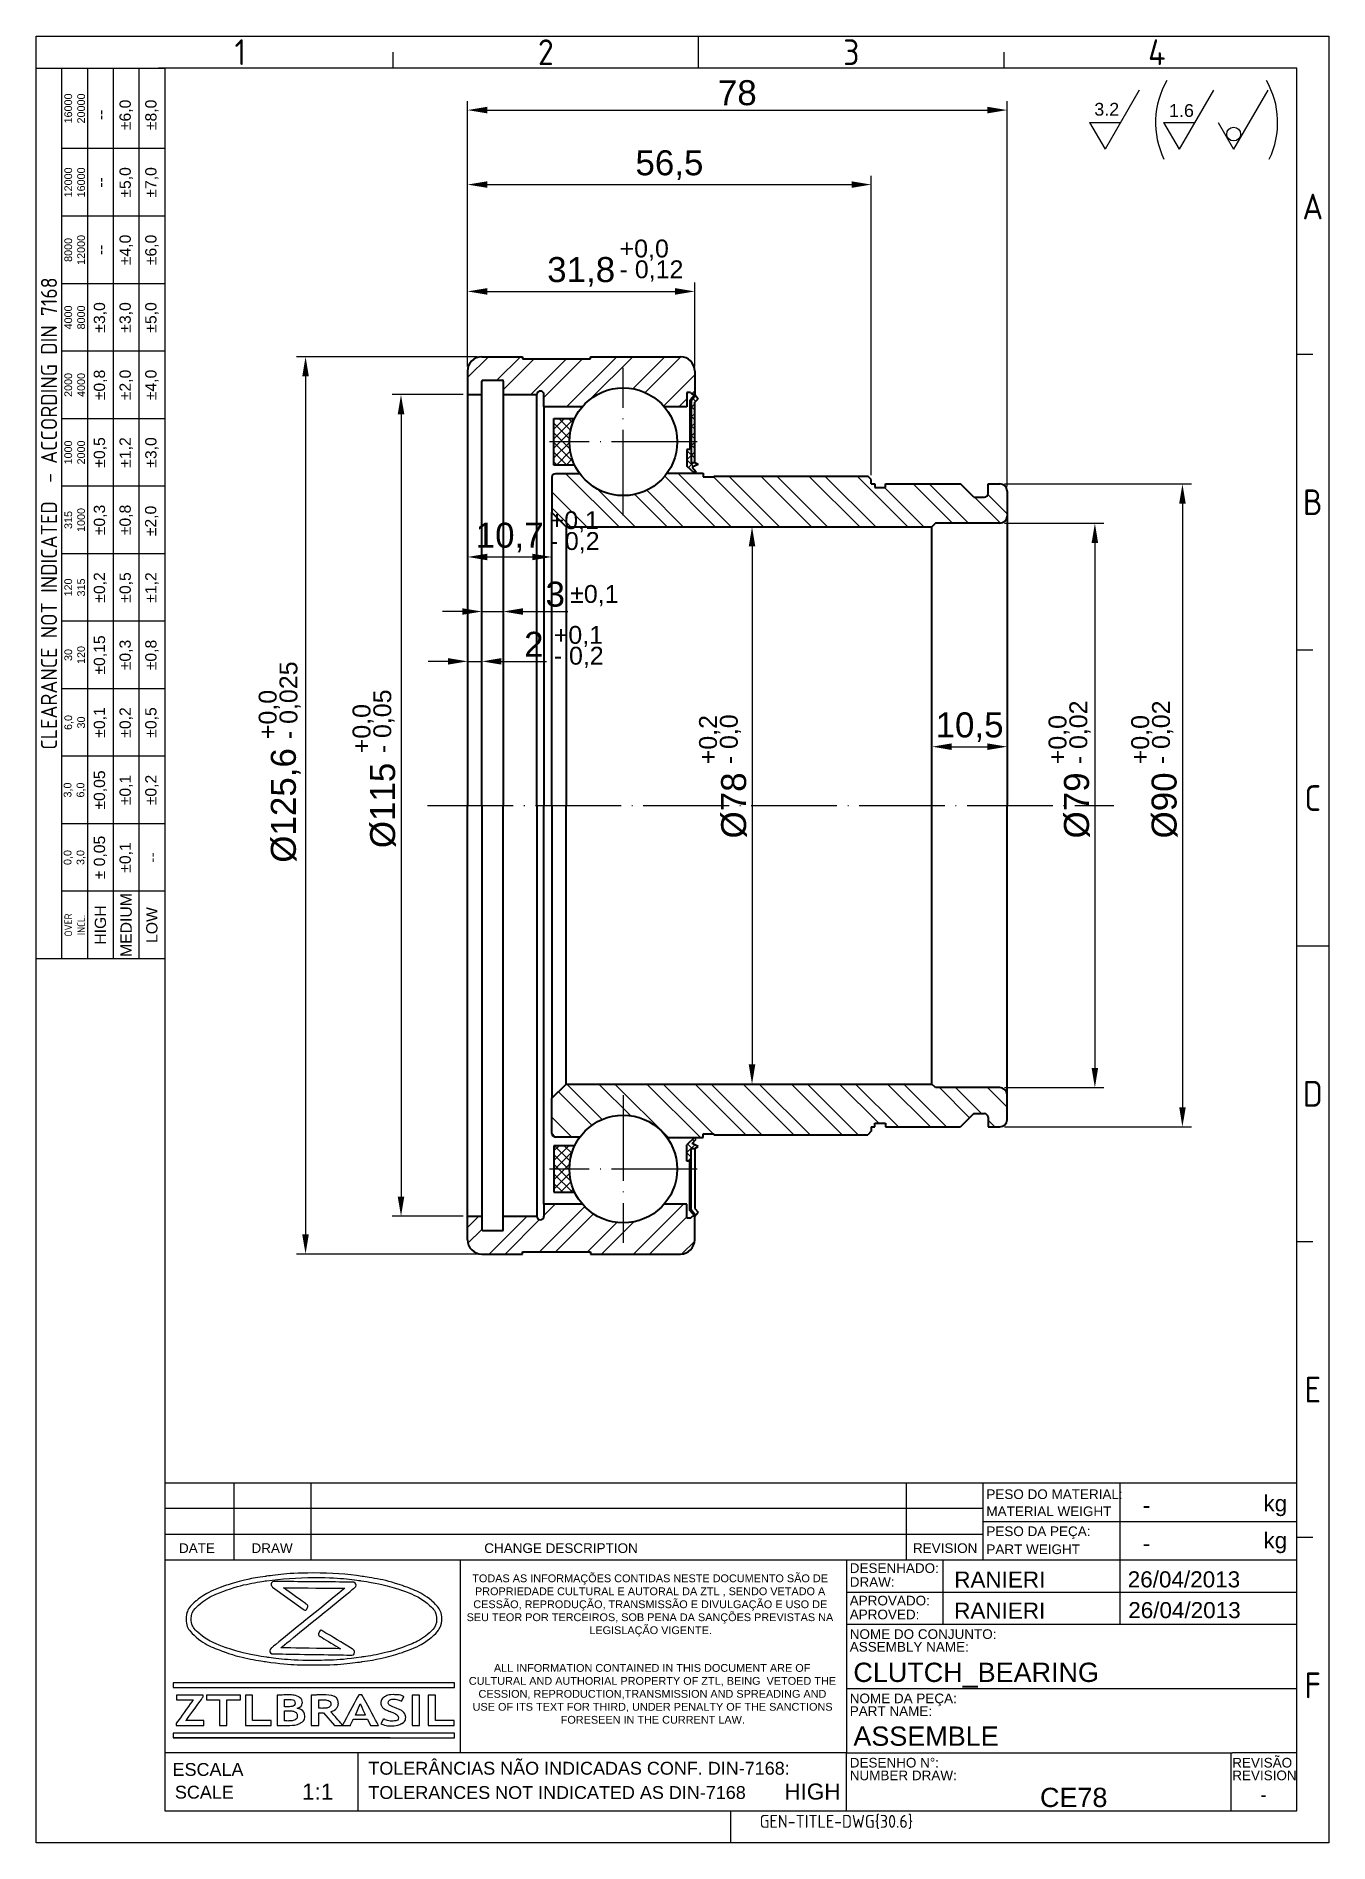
# Model space of a CAD drawing. Header units: millimetres. Extents: x 4510 to 4691, y 1198 to 1451.
import ezdxf
from ezdxf.enums import TextEntityAlignment as Align

# ---------------------------------------------------------------- set-up
doc = ezdxf.new("R2010")
doc.units = ezdxf.units.MM
doc.linetypes.add('ACAD_ISO02W100', pattern=[15, 12, -3])
doc.linetypes.add('ACAD_ISO04W100', pattern=[30, 24, -3, 0, -3])
for name, color, linetype, lineweight in [('AM_0', 7, 'Continuous', 40), ('AM_4', 1, 'ACAD_ISO04W100', 25), ('AM_5', 1, 'Continuous', 25), ('AM_8', 40, 'ACAD_ISO02W100', 35)]:
    doc.layers.add(name, color=color, linetype=linetype, lineweight=lineweight)
doc.layers.add('Camada 1', color=7, linetype='Continuous')
doc.styles.add('ACISOTS', font='isocp.shx', dxfattribs={"height": 1})
doc.styles.get("Standard").update_dxf_attribs({"font": 'arial.ttf'})
doc.dimstyles.new('ISO-25', dxfattribs={"dimtxt": 3.5, "dimasz": 2.75, "dimexe": 1.25, "dimexo": 0.625, "dimtad": 1, "dimtxsty": 'Standard', "dimcen": 2.5, "dimadec": 0, "dimazin": 0, "dimtfac": 1, "dimtmove": 0, "dimatfit": 3, "dimfxl": 1, "dimarcsym": 0})

msp = doc.modelspace()

# ---------------------------------------------------------------- texts
at = {"color": 135, "lineweight": 25, "style": 'ACISOTS'}
for s, p in [('1', (4539.006, 1448.551)), ('2', (4581.756, 1448.551)), ('3', (4624.506, 1448.551)), ('4', (4667.256, 1448.551)), ('A', (4689.081, 1426.951)), ('B', (4689.081, 1385.551)), ('C', (4689.081, 1344.151)), ('D', (4689.081, 1302.751)), ('E', (4689.081, 1261.351)), ('F', (4689.081, 1219.951))]:
    msp.add_text(s, height=3.6, dxfattribs=at).set_placement(p, align=Align.MIDDLE)
for s, height, p in [('PESO DO MATERIAL:', 1.35, (4643.407, 1246.032)), ('MATERIAL WEIGHT', 1.35, (4643.407, 1243.641)), ('kg', 2.25, (4682.18, 1244.306)), ('PESO DA PEÇA:', 1.35, (4643.407, 1240.843)), ('DATE', 1.35, (4530.424, 1238.482)), ('DRAW', 1.35, (4540.566, 1238.482)), ('CHANGE DESCRIPTION', 1.35, (4573.14, 1238.482)), ('REVISION', 1.35, (4633.132, 1238.482)), ('PART WEIGHT', 1.35, (4643.407, 1238.324)), ('kg', 2.25, (4682.18, 1239.115)), ('DESENHADO:', 1.35, (4624.284, 1235.684)), ('DRAW:', 1.35, (4624.284, 1233.742)), ('APROVADO:', 1.35, (4624.284, 1231.137)), ('APROVED:', 1.35, (4624.284, 1229.195)), ('NOME DO CONJUNTO:', 1.35, (4624.284, 1226.449)), ('ASSEMBLY NAME:', 1.35, (4624.284, 1224.671)), ('NOME DA PEÇA:', 1.35, (4624.284, 1217.449)), ('PART NAME:', 1.35, (4624.284, 1215.671)), ('ESCALA', 1.8, (4529.522, 1207.277)), ('TOLERÂNCIAS NÃO INDICADAS CONF. DIN-7168:', 1.8, (4556.921, 1207.445)), ('DESENHO N%%d:', 1.35, (4624.284, 1208.449)), ('REVISÃO', 1.35, (4677.81, 1208.449)), ('NUMBER DRAW:', 1.35, (4624.284, 1206.671)), ('REVISION', 1.35, (4677.81, 1206.671)), ('SCALE', 1.8, (4529.847, 1204.097)), ('TOLERANCES NOT INDICATED AS DIN-7168', 1.8, (4556.921, 1204.048))]:
    msp.add_text(s, height=height).set_placement(p)
at = {"color": 135, "lineweight": 25, "attachment_point": 5, "rotation": 90}
for s, insert, char_height, width in [('16000\\P20000', (4515.831, 1440.676), 1.08, 11.25), ('±6,0', (4523.031, 1439.776), 1.575, 9.45), ('±8,0', (4526.631, 1439.776), 1.575, 9.45), ('--', (4519.431, 1439.776), 1.575, 9.45), ('12000\\P16000', (4515.831, 1430.326), 1.08, 9.45), ('±5,0', (4523.031, 1430.326), 1.575, 9.45), ('±7,0', (4526.631, 1430.326), 1.575, 9.45), ('--', (4519.431, 1430.326), 1.575, 9.45), ('8000\\P12000', (4515.831, 1420.876), 1.08, 9.45), ('--', (4519.431, 1420.876), 1.575, 9.45), ('±4,0', (4523.031, 1420.876), 1.575, 9.45), ('±6,0', (4526.631, 1420.876), 1.575, 9.45), ('{\\Fisocp.shx|c0;CLEARANCE NOT INDICATED  - ACCORDING DIN 7168}', (4512.231, 1383.976), 2.25, 124.65), ('4000\\P8000', (4515.831, 1411.426), 1.08, 9.45), ('±3,0', (4519.431, 1411.426), 1.575, 9.45), ('±3,0', (4523.031, 1411.426), 1.575, 9.45), ('±5,0', (4526.631, 1411.426), 1.575, 9.45), ('2000\\P4000', (4515.831, 1401.976), 1.08, 9.45), ('±0,8', (4519.431, 1401.976), 1.575, 9.45), ('±2,0', (4523.031, 1401.976), 1.575, 9.45), ('±4,0', (4526.631, 1401.976), 1.575, 9.45), ('1000\\P2000', (4515.831, 1392.526), 1.08, 9.45), ('±0,5', (4519.431, 1392.526), 1.575, 9.45), ('±1,2', (4523.031, 1392.526), 1.575, 9.45), ('±3,0', (4526.631, 1392.526), 1.575, 9.45), ('315\\P1000', (4515.831, 1383.076), 1.08, 9.45), ('±0,3', (4519.431, 1383.076), 1.575, 9.45), ('±0,8', (4523.031, 1383.076), 1.575, 9.45), ('±2,0', (4526.601, 1382.935), 1.575, 9.45), ('120\\P315', (4515.831, 1373.626), 1.08, 9.45), ('±0,2', (4519.431, 1373.626), 1.575, 9.45), ('±0,5', (4523.031, 1373.626), 1.575, 9.45), ('±1,2', (4526.631, 1373.626), 1.575, 9.45), ('±0,15', (4519.431, 1364.176), 1.575, 9.45), ('±0,3', (4523.031, 1364.176), 1.575, 9.45), ('±0,8', (4526.631, 1364.176), 1.575, 9.45), ('30\\P120', (4515.831, 1364.176), 1.08, 9.45), ('6,0\\P30', (4515.831, 1354.726), 1.08, 9.45), ('±0,1', (4519.431, 1354.726), 1.575, 9.45), ('±0,2', (4523.031, 1354.726), 1.575, 9.45), ('±0,5', (4526.631, 1354.726), 1.575, 9.45), ('3,0\\P6,0', (4515.831, 1345.276), 1.08, 9.45), ('±0,05', (4519.431, 1345.276), 1.575, 9.45), ('±0,1', (4523.031, 1345.276), 1.575, 9.45), ('±0,2', (4526.631, 1345.276), 1.575, 9.45), ('± 0,05', (4519.431, 1335.826), 1.575, 9.45), ('\\pt4.79529;±0,1', (4523.031, 1335.826), 1.575, 9.45), ('0,0\\P3,0', (4515.831, 1335.826), 1.08, 9.45), ('--', (4526.631, 1335.826), 1.575, 9.45), ('MEDIUM', (4523.031, 1326.376), 1.575, 9.45), ('{\\Fisocp.shx|c0;OVER\\PINCL.}', (4515.831, 1326.376), 1.08, 9.45), ('HIGH', (4519.431, 1326.376), 1.575, 9.45), ('LOW', (4526.631, 1326.376), 1.575, 9.45)]:
    msp.add_mtext(s, dxfattribs=dict(at, insert=insert, char_height=char_height, width=width))
at = {"linetype": 'Continuous', "char_height": 1.089, "attachment_point": 1}
for s, width, insert in [('\\pi1.1295;TODAS AS INFORMAÇÕES CONTIDAS NESTE DOCUMENTO SÃO DE \\P\\pi1.5065;PROPRIEDADE CULTURAL E AUTORAL DA ZTL , SENDO VETADO A \\P\\pi1.274;CESSÃO, REPRODUÇÃO, TRANSMISSÃO E DIVULGAÇÃO E USO DE \\P\\pi0.34021;SEU TEOR POR TERCEIROS, SOB PENA DA SANÇÕES PREVISTAS NA \\P\\pi17.505;LEGISLAÇÃO VIGENTE.', 51.92805, (4570.33, 1235.475)), ('\\pi3.5499;ALL INFORMATION CONTAINED IN THIS DOCUMENT ARE OF \\P\\pi0.041443;CULTURAL AND AUTHORIAL PROPERTY OF ZTL, BEING  VETOED THE \\P\\pi1.3942;CESSION, REPRODUCTION,TRANSMISSION AND SPREADING AND \\P\\pi0.57109;USE OF ITS TEXT FOR THIRD, UNDER PENALTY OF THE SANCTIONS \\P\\pi12.898;FORESEEN IN THE CURRENT LAW.', 51.32011, (4570.938, 1222.935))]:
    msp.add_mtext_dynamic_manual_height_columns(s, width=width, gutter_width=12.5, heights=[0], dxfattribs=dict(at, insert=insert))
for p in [(4665.286, 1245.176), (4665.286, 1239.821)]:
    msp.add_attdef('-', text='', height=2.25).set_placement(p, align=Align.MIDDLE_LEFT)
for tag, p, height in [('RANIERI', (4638.908, 1233.636), 2.25), ('26/04/2013', (4663.187, 1233.662), 2.25), ('26/04/2013', (4663.259, 1229.356), 2.25), ('RANIERI', (4638.906, 1229.282), 2.25), ('CLUTCH_BEARING', (4624.792, 1220.423), 2.7), ('ASSEMBLE', (4624.792, 1211.492), 2.7), ('CE78', (4650.91, 1202.914), 2.7)]:
    msp.add_attdef(tag, p, '', height=height)
for tag, height, p in [('1:1', 2.25, (4549.829, 1205.082)), ('HIGH', 2.25, (4619.068, 1205.082)), ('-', 1.76, (4682.204, 1204.642))]:
    msp.add_attdef(tag, text='', height=height).set_placement(p, align=Align.MIDDLE_CENTER)
at = {"color": 135, "style": 'ACISOTS'}
msp.add_attdef('GEN-TITLE-DWG{30.6}', (4611.684, 1200.013), '', height=1.8, dxfattribs=at)
at = {"layer": 'AM_5', "char_height": 1.7903, "attachment_point": 1}
for s, insert in [('3.2', (4658.515, 1441.46)), ('1.6', (4668.972, 1441.287))]:
    msp.add_mtext_dynamic_manual_height_columns(s, width=18.23779, gutter_width=12.5, heights=[0], dxfattribs=dict(at, insert=insert))
at = {"layer": 'AM_5', "ltscale": 0.25, "char_height": 2.5, "attachment_point": 1}
for s, insert in [('+0,0', (4592.077, 1422.325)), ('- 0,12', (4592.077, 1419.412)), ('+0,1', (4582.291, 1384.291)), ('- 0,2', (4582.291, 1381.378)), ('%%P0,1', (4585.159, 1373.971)), ('+0,1', (4582.864, 1368.238)), ('- 0,2', (4582.864, 1365.326))]:
    msp.add_mtext_dynamic_manual_height_columns(s, width=29.87293, gutter_width=12.5, heights=[0], dxfattribs=dict(at, insert=insert))
at = {"layer": 'AM_5', "ltscale": 0.25, "char_height": 2.5, "attachment_point": 1, "rotation": 90}
for s, insert in [('- 0,025', (4544.49, 1352.4)), ('+0,0', (4541.577, 1352.4)), ('- 0,05', (4557.623, 1350.42)), ('+0,0', (4554.71, 1350.42)), ('+0,2', (4603.199, 1348.88)), ('- 0,0', (4606.112, 1348.88)), ('+0,0', (4652.108, 1348.88)), ('- 0,02', (4655.02, 1348.88)), ('+0,0', (4663.676, 1348.88)), ('- 0,02', (4666.589, 1348.88))]:
    msp.add_mtext_dynamic_manual_height_columns(s, width=29.87293, gutter_width=12.5, heights=[0], dxfattribs=dict(at, insert=insert))

# ---------------------------------------------------------------- blocks, each defined once
blk = doc.blocks.new('*D12')
at = {"layer": 'AM_5', "color": 0, "lineweight": -2, "ltscale": 0.25, "transparency": 16777216}
for p, q in [((4572.17, 1405.92), (4546.88, 1405.92)), ((4548.13, 1403.17), (4548.13, 1283.07)), ((4572.17, 1280.32), (4546.88, 1280.32))]:
    blk.add_line(p, q, dxfattribs=at)
at = {"layer": 'AM_5', "color": 0, "ltscale": 0.25, "transparency": 16777216}
for points in [[(4547.67, 1403.17), (4548.59, 1403.17), (4548.13, 1405.92)], [(4547.67, 1283.07), (4548.59, 1283.07), (4548.13, 1280.32)]]:
    blk.add_solid(points, dxfattribs=at)
at = {"layer": 'Defpoints', "color": 0, "ltscale": 0.25, "transparency": 16777216}
for p in [(4572.8, 1405.92), (4548.13, 1280.32), (4572.8, 1280.32)]:
    blk.add_point(p, dxfattribs=at)
at = {"layer": 'AM_5', "color": 0, "ltscale": 0.25, "transparency": 16777216, "insert": (4545.35, 1343.12), "char_height": 3.5, "attachment_point": 5, "rotation": 90}
blk.add_mtext('%%c125,6', dxfattribs=at)
blk = doc.blocks.new('*D13')
at = {"layer": 'AM_5', "color": 0, "lineweight": -2, "ltscale": 0.25, "transparency": 16777216}
for p, q in [((4570.17, 1400.62), (4560.24, 1400.62)), ((4561.49, 1397.87), (4561.49, 1288.37)), ((4570.17, 1285.62), (4560.24, 1285.62))]:
    blk.add_line(p, q, dxfattribs=at)
at = {"layer": 'AM_5', "color": 0, "ltscale": 0.25, "transparency": 16777216}
for points in [[(4561.03, 1397.87), (4561.95, 1397.87), (4561.49, 1400.62)], [(4561.03, 1288.37), (4561.95, 1288.37), (4561.49, 1285.62)]]:
    blk.add_solid(points, dxfattribs=at)
at = {"layer": 'Defpoints', "color": 0, "ltscale": 0.25, "transparency": 16777216}
for p in [(4570.8, 1400.62), (4561.49, 1285.62), (4570.8, 1285.62)]:
    blk.add_point(p, dxfattribs=at)
at = {"layer": 'AM_5', "color": 0, "ltscale": 0.25, "transparency": 16777216, "insert": (4558.98, 1343.12), "char_height": 3.5, "attachment_point": 5, "rotation": 90}
blk.add_mtext('%%c115', dxfattribs=at)
blk = doc.blocks.new('*D14')
at = {"layer": 'AM_5', "color": 0, "lineweight": -2, "ltscale": 0.25, "transparency": 16777216}
for p, q in [((4568.05, 1363.28), (4565.3, 1363.28)), ((4570.8, 1363.91), (4570.8, 1364.53)), ((4570.8, 1363.28), (4572.8, 1363.28)), ((4572.8, 1363.91), (4572.8, 1364.53)), ((4575.55, 1363.28), (4581.86, 1363.28))]:
    blk.add_line(p, q, dxfattribs=at)
at = {"layer": 'AM_5', "color": 0, "ltscale": 0.25, "transparency": 16777216}
for points in [[(4568.05, 1363.74), (4568.05, 1362.83), (4570.8, 1363.28)], [(4575.55, 1363.74), (4575.55, 1362.83), (4572.8, 1363.28)]]:
    blk.add_solid(points, dxfattribs=at)
at = {"layer": 'Defpoints', "color": 0, "ltscale": 0.25, "transparency": 16777216}
for p in [(4570.8, 1363.28), (4572.8, 1363.28), (4572.8, 1363.28)]:
    blk.add_point(p, dxfattribs=at)
at = {"layer": 'AM_5', "color": 0, "ltscale": 0.25, "transparency": 16777216, "insert": (4580.08, 1365.67), "char_height": 3.5, "attachment_point": 5}
blk.add_mtext('2', dxfattribs=at)
blk = doc.blocks.new('*D15')
at = {"layer": 'AM_5', "color": 0, "lineweight": -2, "ltscale": 0.25, "transparency": 16777216}
for p, q in [((4572.8, 1370.89), (4572.8, 1371.51)), ((4575.8, 1370.89), (4575.8, 1371.51)), ((4570.05, 1370.26), (4567.3, 1370.26)), ((4572.8, 1370.26), (4575.8, 1370.26)), ((4578.55, 1370.26), (4584.84, 1370.26))]:
    blk.add_line(p, q, dxfattribs=at)
at = {"layer": 'AM_5', "color": 0, "ltscale": 0.25, "transparency": 16777216}
for points in [[(4570.05, 1370.72), (4570.05, 1369.8), (4572.8, 1370.26)], [(4578.55, 1370.72), (4578.55, 1369.8), (4575.8, 1370.26)]]:
    blk.add_solid(points, dxfattribs=at)
at = {"layer": 'Defpoints', "color": 0, "ltscale": 0.25, "transparency": 16777216}
for p in [(4572.8, 1370.26), (4575.8, 1370.26), (4575.8, 1370.26)]:
    blk.add_point(p, dxfattribs=at)
at = {"layer": 'AM_5', "color": 0, "ltscale": 0.25, "transparency": 16777216, "insert": (4583.07, 1372.67), "char_height": 3.5, "attachment_point": 5}
blk.add_mtext('3', dxfattribs=at)
blk = doc.blocks.new('*D16')
at = {"layer": 'AM_5', "color": 0, "lineweight": -2, "ltscale": 0.25, "transparency": 16777216}
for p, q in [((4570.8, 1378.52), (4570.8, 1379.15)), ((4582.6, 1378.52), (4582.6, 1379.15)), ((4573.55, 1377.9), (4579.85, 1377.9))]:
    blk.add_line(p, q, dxfattribs=at)
at = {"layer": 'AM_5', "color": 0, "ltscale": 0.25, "transparency": 16777216}
for points in [[(4573.55, 1378.35), (4573.55, 1377.44), (4570.8, 1377.9)], [(4579.85, 1378.35), (4579.85, 1377.44), (4582.6, 1377.9)]]:
    blk.add_solid(points, dxfattribs=at)
at = {"layer": 'Defpoints', "color": 0, "ltscale": 0.25, "transparency": 16777216}
for p in [(4570.8, 1377.9), (4582.6, 1377.9), (4582.6, 1377.9)]:
    blk.add_point(p, dxfattribs=at)
at = {"layer": 'AM_5', "color": 0, "ltscale": 0.25, "transparency": 16777216, "insert": (4576.7, 1380.62), "char_height": 3.5, "attachment_point": 5}
blk.add_mtext('10,7', dxfattribs=at)
blk = doc.blocks.new('*D23')
at = {"layer": 'AM_5', "color": 0, "lineweight": -2, "ltscale": 0.25, "transparency": 16777216}
for p, q in [((4610.82, 1382.12), (4611.86, 1382.12)), ((4610.61, 1379.37), (4610.61, 1306.87)), ((4610.82, 1304.12), (4611.86, 1304.12))]:
    blk.add_line(p, q, dxfattribs=at)
at = {"layer": 'AM_5', "color": 0, "ltscale": 0.25, "transparency": 16777216}
for points in [[(4610.15, 1379.37), (4611.07, 1379.37), (4610.61, 1382.12)], [(4610.15, 1306.87), (4611.07, 1306.87), (4610.61, 1304.12)]]:
    blk.add_solid(points, dxfattribs=at)
at = {"layer": 'Defpoints', "color": 0, "ltscale": 0.25, "transparency": 16777216}
for p in [(4610.2, 1382.12), (4610.2, 1304.12), (4610.61, 1304.12)]:
    blk.add_point(p, dxfattribs=at)
at = {"layer": 'AM_5', "color": 0, "ltscale": 0.25, "transparency": 16777216, "insert": (4608.1, 1343.12), "char_height": 3.5, "attachment_point": 5, "rotation": 90}
blk.add_mtext('%%C78', dxfattribs=at)
blk = doc.blocks.new('*D24')
at = {"layer": 'AM_5', "color": 0, "lineweight": -2, "ltscale": 0.25, "transparency": 16777216}
for p, q in [((4570.8, 1404.55), (4570.8, 1416.32)), ((4602.6, 1404.55), (4602.6, 1416.32)), ((4573.55, 1415.07), (4599.85, 1415.07))]:
    blk.add_line(p, q, dxfattribs=at)
at = {"layer": 'AM_5', "color": 0, "ltscale": 0.25, "transparency": 16777216}
for points in [[(4573.55, 1415.53), (4573.55, 1414.61), (4570.8, 1415.07)], [(4599.85, 1415.53), (4599.85, 1414.61), (4602.6, 1415.07)]]:
    blk.add_solid(points, dxfattribs=at)
at = {"layer": 'Defpoints', "color": 0, "ltscale": 0.25, "transparency": 16777216}
for p in [(4602.6, 1415.07), (4570.8, 1403.92), (4602.6, 1403.92)]:
    blk.add_point(p, dxfattribs=at)
at = {"layer": 'AM_5', "color": 0, "ltscale": 0.25, "transparency": 16777216, "insert": (4586.7, 1417.8), "char_height": 3.5, "attachment_point": 5}
blk.add_mtext('31,8', dxfattribs=at)
blk = doc.blocks.new('*D25')
at = {"layer": 'AM_5', "color": 0, "lineweight": -2, "ltscale": 0.25, "transparency": 16777216}
for p, q in [((4570.8, 1415.7), (4570.8, 1431.27)), ((4573.55, 1430.02), (4624.55, 1430.02)), ((4627.3, 1389.35), (4627.3, 1431.27))]:
    blk.add_line(p, q, dxfattribs=at)
at = {"layer": 'AM_5', "color": 0, "ltscale": 0.25, "transparency": 16777216}
for points in [[(4573.55, 1430.48), (4573.55, 1429.57), (4570.8, 1430.02)], [(4624.55, 1430.48), (4624.55, 1429.57), (4627.3, 1430.02)]]:
    blk.add_solid(points, dxfattribs=at)
at = {"layer": 'Defpoints', "color": 0, "ltscale": 0.25, "transparency": 16777216}
for p in [(4627.3, 1430.02), (4570.8, 1415.07), (4627.3, 1388.72)]:
    blk.add_point(p, dxfattribs=at)
at = {"layer": 'AM_5', "color": 0, "ltscale": 0.25, "transparency": 16777216, "insert": (4599.05, 1432.75), "char_height": 3.5, "attachment_point": 5}
blk.add_mtext('56,5', dxfattribs=at)
blk = doc.blocks.new('*D26')
at = {"layer": 'AM_5', "color": 0, "lineweight": -2, "ltscale": 0.25, "transparency": 16777216}
for p, q in [((4645.92, 1382.62), (4659.84, 1382.62)), ((4658.59, 1379.87), (4658.59, 1306.37)), ((4645.92, 1303.62), (4659.84, 1303.62))]:
    blk.add_line(p, q, dxfattribs=at)
at = {"layer": 'AM_5', "color": 0, "ltscale": 0.25, "transparency": 16777216}
for points in [[(4658.13, 1379.87), (4659.04, 1379.87), (4658.59, 1382.62)], [(4658.13, 1306.37), (4659.04, 1306.37), (4658.59, 1303.62)]]:
    blk.add_solid(points, dxfattribs=at)
at = {"layer": 'Defpoints', "color": 0, "ltscale": 0.25, "transparency": 16777216}
for p in [(4645.3, 1382.62), (4645.3, 1303.62), (4658.59, 1303.62)]:
    blk.add_point(p, dxfattribs=at)
at = {"layer": 'AM_5', "color": 0, "ltscale": 0.25, "transparency": 16777216, "insert": (4656.08, 1343.12), "char_height": 3.5, "attachment_point": 5, "rotation": 90}
blk.add_mtext('%%c79', dxfattribs=at)
blk = doc.blocks.new('*D27')
at = {"layer": 'AM_5', "color": 0, "lineweight": -2, "ltscale": 0.25, "transparency": 16777216}
for p, q in [((4645.92, 1388.12), (4672.09, 1388.12)), ((4670.84, 1385.37), (4670.84, 1300.87)), ((4645.92, 1298.12), (4672.09, 1298.12))]:
    blk.add_line(p, q, dxfattribs=at)
at = {"layer": 'AM_5', "color": 0, "ltscale": 0.25, "transparency": 16777216}
for points in [[(4670.39, 1385.37), (4671.3, 1385.37), (4670.84, 1388.12)], [(4670.39, 1300.87), (4671.3, 1300.87), (4670.84, 1298.12)]]:
    blk.add_solid(points, dxfattribs=at)
at = {"layer": 'Defpoints', "color": 0, "ltscale": 0.25, "transparency": 16777216}
for p in [(4645.3, 1388.12), (4645.3, 1298.12), (4670.84, 1298.12)]:
    blk.add_point(p, dxfattribs=at)
at = {"layer": 'AM_5', "color": 0, "ltscale": 0.25, "transparency": 16777216, "insert": (4668.34, 1343.12), "char_height": 3.5, "attachment_point": 5, "rotation": 90}
blk.add_mtext('%%c90', dxfattribs=at)
blk = doc.blocks.new('*D28')
at = {"layer": 'AM_5', "color": 0, "lineweight": -2, "ltscale": 0.25, "transparency": 16777216}
for p, q in [((4570.8, 1430.65), (4570.8, 1441.7)), ((4646.3, 1387.75), (4646.3, 1441.7)), ((4573.55, 1440.45), (4643.55, 1440.45))]:
    blk.add_line(p, q, dxfattribs=at)
at = {"layer": 'AM_5', "color": 0, "ltscale": 0.25, "transparency": 16777216}
for points in [[(4573.55, 1440.91), (4573.55, 1439.99), (4570.8, 1440.45)], [(4643.55, 1440.91), (4643.55, 1439.99), (4646.3, 1440.45)]]:
    blk.add_solid(points, dxfattribs=at)
at = {"layer": 'Defpoints', "color": 0, "ltscale": 0.25, "transparency": 16777216}
for p in [(4646.3, 1440.45), (4570.8, 1430.02), (4646.3, 1387.12)]:
    blk.add_point(p, dxfattribs=at)
at = {"layer": 'AM_5', "color": 0, "ltscale": 0.25, "transparency": 16777216, "insert": (4608.55, 1442.86), "char_height": 3.5, "attachment_point": 5}
blk.add_mtext('78', dxfattribs=at)
blk = doc.blocks.new('*D29')
at = {"layer": 'AM_5', "color": 0, "lineweight": -2, "ltscale": 0.25, "transparency": 16777216}
for p, q in [((4635.8, 1351.96), (4635.8, 1352.59)), ((4638.55, 1351.34), (4643.55, 1351.34)), ((4646.3, 1351.96), (4646.3, 1352.59))]:
    blk.add_line(p, q, dxfattribs=at)
at = {"layer": 'AM_5', "color": 0, "ltscale": 0.25, "transparency": 16777216}
for points in [[(4638.55, 1351.8), (4638.55, 1350.88), (4635.8, 1351.34)], [(4643.55, 1351.8), (4643.55, 1350.88), (4646.3, 1351.34)]]:
    blk.add_solid(points, dxfattribs=at)
at = {"layer": 'Defpoints', "color": 0, "ltscale": 0.25, "transparency": 16777216}
for p in [(4635.8, 1351.34), (4646.3, 1351.34), (4646.3, 1351.34)]:
    blk.add_point(p, dxfattribs=at)
at = {"layer": 'AM_5', "color": 0, "ltscale": 0.25, "transparency": 16777216, "insert": (4641.05, 1354.07), "char_height": 3.5, "attachment_point": 5}
blk.add_mtext('10,5', dxfattribs=at)

# ---------------------------------------------------------------- dimensions: what is measured, and where the dimension line sits
at = {"layer": 'AM_5', "ltscale": 0.25}
for base, p1, p2, text, picture, middle in [((4646.295, 1440.449), (4570.795, 1430.024), (4646.295, 1387.124), '78', '*D28', (4608.545, 1442.861)), ((4582.595, 1377.895), (4570.795, 1377.895), (4582.595, 1377.895), '10,7', '*D16', (4576.695, 1380.624))]:
    dim = msp.add_linear_dim(base=base, p1=p1, p2=p2, text=text, dimstyle='ISO-25', dxfattribs=at)
    dim.commit()
    dim.dimension.update_dxf_attribs({"geometry": picture, "text_midpoint": middle})
for base, p1, p2, picture, middle in [((4627.295, 1430.024), (4570.795, 1415.071), (4627.295, 1388.724), '*D25', (4599.045, 1432.752)), ((4602.595, 1415.071), (4570.795, 1403.924), (4602.595, 1403.924), '*D24', (4586.695, 1417.8)), ((4575.795, 1370.26), (4572.795, 1370.26), (4575.795, 1370.26), '*D15', (4583.066, 1372.673)), ((4572.795, 1363.285), (4570.795, 1363.285), (4572.795, 1363.285), '*D14', (4580.079, 1365.667)), ((4646.295, 1351.337), (4635.795, 1351.337), (4646.295, 1351.337), '*D29', (4641.045, 1354.066))]:
    dim = msp.add_linear_dim(base=base, p1=p1, p2=p2, dimstyle='ISO-25', dxfattribs=at)
    dim.commit()
    dim.dimension.update_dxf_attribs({"geometry": picture, "text_midpoint": middle})
for base, p1, p2, text, picture, middle in [((4548.133, 1280.324), (4572.795, 1405.924), (4572.795, 1280.324), '%%c125,6', '*D12', (4545.347, 1343.124)), ((4561.491, 1285.624), (4570.795, 1400.624), (4570.795, 1285.624), '%%c115', '*D13', (4558.981, 1343.124)), ((4670.845, 1298.124), (4645.295, 1388.124), (4645.295, 1298.124), '%%c90', '*D27', (4668.335, 1343.124)), ((4610.612, 1304.124), (4610.195, 1382.124), (4610.195, 1304.124), '%%C78', '*D23', (4608.102, 1343.124)), ((4658.586, 1303.624), (4645.295, 1382.624), (4645.295, 1303.624), '%%c79', '*D26', (4656.076, 1343.124))]:
    dim = msp.add_linear_dim(base=base, p1=p1, p2=p2, angle=90, text=text, dimstyle='ISO-25', dxfattribs=at)
    dim.commit()
    dim.dimension.update_dxf_attribs({"geometry": picture, "text_midpoint": middle})

# ---------------------------------------------------------------- hatches: boundary and pattern name
at = {"layer": 'AM_5', "ltscale": 0.25}
h = msp.add_hatch(dxfattribs=at)
h.set_pattern_fill('ANSI32', color=256, scale=0.5)
h.paths.add_polyline_path([(4602.595, 1403.924, 0.4142136), (4600.595, 1405.924), (4588.007, 1405.924), (4588.007, 1405.624), (4578.495, 1405.624), (4578.495, 1405.924), (4572.795, 1405.924, 0.4142136), (4570.795, 1403.924), (4570.795, 1400.624), (4572.795, 1400.624), (4572.795, 1402.624), (4575.795, 1402.624), (4575.795, 1400.624), (4580.495, 1400.624, -1), (4581.495, 1400.624), (4581.495, 1398.92), (4586.861, 1398.92, -0.4610599), (4598.33, 1398.92), (4601.495, 1398.92), (4601.495, 1400.92), (4601.995, 1400.92), (4602.295, 1400.62), (4602.595, 1400.62)])
h.paths.add_polyline_path([(4586.861, 1287.327), (4581.495, 1287.327), (4581.495, 1285.624, -1), (4580.495, 1285.624), (4575.795, 1285.624), (4575.795, 1283.624), (4572.795, 1283.624), (4572.795, 1285.624), (4570.795, 1285.624), (4570.795, 1282.324, 0.4142136), (4572.795, 1280.324), (4578.495, 1280.324), (4578.495, 1280.624), (4588.007, 1280.624), (4588.007, 1280.324), (4600.595, 1280.324, 0.4142136), (4602.595, 1282.324), (4602.595, 1285.627), (4602.295, 1285.627), (4601.995, 1285.327), (4601.495, 1285.327), (4601.495, 1287.327), (4598.33, 1287.327, -0.4610599)])
h = msp.add_hatch(dxfattribs=at)
h.set_pattern_fill('ANSI37', color=256, scale=0.3, angle=90)
h.paths.add_polyline_path([(4585.055, 1394.024), (4582.892, 1394.024), (4582.892, 1390.76), (4585.798, 1390.76, -0.1123934)])
h.paths.add_polyline_path([(4585.792, 1397.276), (4582.892, 1397.276), (4582.892, 1394.024), (4585.055, 1394.024, -0.1119526)])
h.paths.add_polyline_path([(4602.595, 1399.552), (4603.095, 1400.052), (4602.595, 1400.62), (4602.595, 1400.368), (4602.095, 1399.759), (4602.095, 1394.024), (4602.595, 1394.024)])
h.paths.add_polyline_path([(4602.595, 1394.024), (4602.095, 1394.024), (4602.095, 1391.14), (4602.595, 1391.14)], flags=17)
h.paths.add_polyline_path([(4602.095, 1394.024), (4601.929, 1394.024), (4601.929, 1392.945), (4601.501, 1392.945), (4601.501, 1390.624), (4602.578, 1389.622), (4602.77, 1389.827), (4602.248, 1390.462), (4603.095, 1390.856), (4602.595, 1391.14), (4602.095, 1391.14)])
h = msp.add_hatch(dxfattribs=at)
h.set_pattern_fill('ANSI32', color=256, scale=0.5, angle=90)
h.paths.add_polyline_path([(4646.295, 1387.124, 0.4142136), (4645.295, 1388.124), (4643.636, 1388.124), (4643.636, 1386.772, -0.4142136), (4643.136, 1386.272), (4641.636, 1386.272), (4639.785, 1388.124), (4629.295, 1388.124), (4629.295, 1387.624), (4627.795, 1387.624), (4627.795, 1388.124), (4627.295, 1388.124), (4627.295, 1388.724), (4626.795, 1389.224), (4605.252, 1389.224), (4605.252, 1389.122), (4603.752, 1389.122), (4603.752, 1389.622), (4598.718, 1389.622, -0.5087963), (4586.527, 1389.547), (4583.095, 1389.547, 0.4142136), (4582.595, 1389.047), (4582.595, 1384.124), (4584.595, 1382.124), (4635.795, 1382.124), (4636.295, 1382.624), (4645.295, 1382.624, 0.4142136), (4646.295, 1383.624)])
h.paths.add_polyline_path([(4646.295, 1302.624, 0.4142136), (4645.295, 1303.624), (4636.295, 1303.624), (4635.795, 1304.124), (4584.595, 1304.124), (4582.595, 1302.124), (4582.595, 1297.2, 0.4142136), (4583.095, 1296.7), (4586.527, 1296.7, -0.5087963), (4598.718, 1296.626), (4603.752, 1296.626), (4603.752, 1297.126), (4605.252, 1297.126), (4605.252, 1297.024), (4626.795, 1297.024), (4627.295, 1297.524), (4627.295, 1298.124), (4627.795, 1298.124), (4627.795, 1298.624), (4629.295, 1298.624), (4629.295, 1298.124), (4639.785, 1298.124), (4641.636, 1299.976), (4643.136, 1299.976, -0.4142136), (4643.636, 1299.476), (4643.636, 1298.124), (4645.295, 1298.124, 0.4142136), (4646.295, 1299.124)])
h.paths.add_polyline_path([(4581.471, 1380.415), (4589.616, 1380.415), (4589.616, 1385.567), (4581.471, 1385.567)], flags=9)
h = msp.add_hatch(dxfattribs=at)
h.set_pattern_fill('ANSI37', color=256, scale=0.3, angle=90)
h.paths.add_polyline_path([(4585.055, 1292.224), (4582.892, 1292.224), (4582.892, 1288.971), (4585.792, 1288.971, -0.1119526)])
h.paths.add_polyline_path([(4585.798, 1295.488), (4582.892, 1295.488), (4582.892, 1292.224), (4585.055, 1292.224, -0.1123934)])
h.paths.add_polyline_path([(4602.248, 1295.786), (4602.77, 1296.42), (4602.578, 1296.626), (4601.501, 1295.623), (4601.501, 1293.302), (4601.929, 1293.302), (4601.929, 1292.224), (4602.095, 1292.224), (4602.095, 1295.107), (4602.595, 1295.107), (4603.095, 1295.392)])
h.paths.add_polyline_path([(4602.095, 1292.224), (4601.929, 1292.224), (4601.929, 1286.417), (4602.595, 1285.627), (4602.595, 1285.879), (4602.095, 1286.489)])

# ---------------------------------------------------------------- linework, layer by layer
at = {"color": 135, "lineweight": 25}
for p, q in [((4510.431, 1197.901), (4510.431, 1450.801)), ((4510.431, 1450.801), (4691.331, 1450.801)), ((4603.131, 1446.301), (4603.131, 1450.801)), ((4691.331, 1450.801), (4691.331, 1197.901)), ((4560.381, 1446.301), (4560.381, 1448.551)), ((4645.881, 1446.301), (4645.881, 1448.551)), ((4514.031, 1321.651), (4514.031, 1446.301)), ((4517.631, 1446.301), (4517.631, 1321.651)), ((4521.231, 1446.301), (4521.231, 1321.651)), ((4524.831, 1321.651), (4524.831, 1446.301)), ((4528.431, 1435.051), (4514.031, 1435.051)), ((4528.431, 1425.601), (4514.031, 1425.601)), ((4528.431, 1416.151), (4514.031, 1416.151)), ((4528.431, 1406.701), (4514.031, 1406.701)), ((4689.081, 1406.251), (4686.831, 1406.251)), ((4528.431, 1397.251), (4514.031, 1397.251)), ((4528.431, 1387.801), (4514.031, 1387.801)), ((4528.431, 1378.351), (4514.031, 1378.351)), ((4528.431, 1368.901), (4514.031, 1368.901)), ((4689.081, 1364.851), (4686.831, 1364.851)), ((4528.431, 1359.451), (4514.031, 1359.451)), ((4528.431, 1350.001), (4514.031, 1350.001)), ((4528.431, 1340.551), (4514.031, 1340.551)), ((4528.431, 1331.101), (4514.031, 1331.101)), ((4686.831, 1323.451), (4691.331, 1323.451)), ((4689.081, 1282.051), (4686.831, 1282.051)), ((4689.081, 1240.651), (4686.831, 1240.651)), ((4607.631, 1197.901), (4607.631, 1202.401)), ((4691.331, 1197.901), (4510.431, 1197.901))]:
    msp.add_line(p, q, dxfattribs=at)
for p, q in [((4686.831, 1446.301), (4527.531, 1446.301)), ((4528.431, 1446.301), (4528.431, 1202.401)), ((4686.831, 1202.401), (4686.831, 1446.301)), ((4528.431, 1248.301), (4686.831, 1248.301)), ((4528.431, 1248.301), (4528.431, 1202.401)), ((4528.431, 1248.301), (4642.954, 1248.301)), ((4538.154, 1237.501), (4538.154, 1248.301)), ((4548.929, 1237.501), (4548.929, 1248.301)), ((4632.248, 1237.501), (4632.248, 1248.301)), ((4642.954, 1237.501), (4642.954, 1248.301)), ((4662.081, 1248.301), (4662.081, 1242.901)), ((4686.831, 1202.401), (4686.831, 1248.301)), ((4642.954, 1244.701), (4528.431, 1244.701)), ((4642.954, 1242.901), (4686.831, 1242.901)), ((4662.081, 1242.901), (4662.081, 1237.501)), ((4528.431, 1241.101), (4642.954, 1241.101)), ((4528.431, 1237.501), (4623.831, 1237.501)), ((4569.77, 1237.501), (4569.77, 1210.501)), ((4623.831, 1237.501), (4623.831, 1220.401)), ((4623.831, 1237.501), (4686.831, 1237.501)), ((4637.331, 1237.501), (4637.331, 1228.501)), ((4662.081, 1237.501), (4662.081, 1228.501)), ((4623.831, 1233.001), (4686.831, 1233.001)), ((4623.831, 1228.501), (4686.831, 1228.501)), ((4623.831, 1220.401), (4623.831, 1210.501)), ((4623.831, 1219.501), (4686.831, 1219.501)), ((4623.831, 1210.501), (4528.431, 1210.501)), ((4555.431, 1210.501), (4555.431, 1202.401)), ((4623.831, 1202.401), (4623.831, 1210.501)), ((4623.831, 1210.501), (4677.831, 1210.501)), ((4677.609, 1210.501), (4677.609, 1202.401)), ((4686.831, 1210.501), (4677.831, 1210.501)), ((4528.431, 1202.401), (4686.831, 1202.401)), ((4528.431, 1202.401), (4686.831, 1202.401))]:
    msp.add_line(p, q)
msp.add_lwpolyline([(4528.431, 1446.301), (4528.431, 1321.651), (4510.431, 1321.651), (4510.431, 1446.301)], close=True, dxfattribs=at)
at = {"layer": 'AM_0'}
for p, q in [((4570.795, 1403.924), (4570.795, 1400.624)), ((4572.795, 1405.924), (4578.495, 1405.924)), ((4578.495, 1405.924), (4578.495, 1405.624)), ((4578.495, 1405.624), (4588.007, 1405.624)), ((4588.007, 1405.624), (4588.007, 1405.924)), ((4588.007, 1405.924), (4600.595, 1405.924)), ((4602.595, 1403.924), (4602.595, 1400.62)), ((4572.795, 1400.624), (4572.795, 1402.524)), ((4572.895, 1402.624), (4575.695, 1402.624)), ((4575.795, 1402.524), (4575.795, 1400.624)), ((4570.795, 1400.624), (4572.795, 1400.624)), ((4570.795, 1400.624), (4572.795, 1400.624)), ((4570.795, 1400.624), (4570.795, 1343.124)), ((4572.795, 1343.124), (4572.795, 1400.624)), ((4575.795, 1400.624), (4580.495, 1400.624)), ((4575.795, 1400.624), (4575.795, 1343.124)), ((4580.495, 1343.124), (4580.495, 1400.624)), ((4581.495, 1398.92), (4581.495, 1400.624)), ((4586.861, 1398.92), (4581.495, 1398.92)), ((4581.495, 1398.92), (4581.495, 1343.124)), ((4601.495, 1398.92), (4598.33, 1398.92)), ((4601.995, 1400.92), (4601.495, 1400.92)), ((4601.495, 1400.92), (4601.495, 1398.92)), ((4602.595, 1400.62), (4601.929, 1399.83)), ((4601.929, 1399.83), (4601.929, 1392.945)), ((4601.995, 1400.92), (4602.295, 1400.62)), ((4602.595, 1400.368), (4602.095, 1399.759)), ((4602.095, 1399.759), (4602.095, 1391.14)), ((4602.595, 1400.62), (4602.295, 1400.62)), ((4602.595, 1399.552), (4603.095, 1400.052)), ((4602.595, 1391.14), (4602.595, 1399.552)), ((4582.892, 1390.76), (4582.892, 1397.276)), ((4582.892, 1397.276), (4585.792, 1397.276)), ((4601.929, 1392.945), (4601.501, 1392.945)), ((4601.501, 1392.945), (4601.501, 1390.624)), ((4602.095, 1391.14), (4602.595, 1391.14)), ((4582.595, 1389.047), (4582.595, 1384.124)), ((4585.798, 1390.76), (4582.892, 1390.76)), ((4586.527, 1389.547), (4583.095, 1389.547)), ((4598.718, 1389.622), (4603.752, 1389.622)), ((4602.578, 1389.622), (4601.501, 1390.624)), ((4603.095, 1390.856), (4602.248, 1390.462)), ((4602.248, 1390.462), (4602.77, 1389.827)), ((4602.77, 1389.827), (4602.578, 1389.622)), ((4603.752, 1389.622), (4603.752, 1389.122)), ((4603.752, 1389.122), (4605.252, 1389.122)), ((4605.252, 1389.122), (4605.252, 1389.224)), ((4605.252, 1389.224), (4626.795, 1389.224)), ((4627.295, 1388.724), (4626.795, 1389.224)), ((4627.795, 1388.124), (4627.795, 1387.624)), ((4627.795, 1387.624), (4629.295, 1387.624)), ((4629.295, 1387.624), (4629.295, 1388.124)), ((4641.636, 1386.272), (4639.785, 1388.124)), ((4641.636, 1386.272), (4643.136, 1386.272)), ((4643.636, 1386.772), (4643.636, 1388.124)), ((4643.636, 1388.124), (4645.295, 1388.124)), ((4582.595, 1384.124), (4584.595, 1382.124)), ((4582.595, 1343.124), (4582.595, 1384.124)), ((4584.595, 1382.124), (4584.595, 1343.124)), ((4570.795, 1285.624), (4570.795, 1343.124)), ((4572.795, 1343.124), (4572.795, 1285.624)), ((4575.795, 1285.624), (4575.795, 1343.124)), ((4580.495, 1343.124), (4580.495, 1285.624)), ((4581.495, 1287.327), (4581.495, 1343.124)), ((4582.595, 1343.124), (4582.595, 1302.124)), ((4584.595, 1304.124), (4584.595, 1343.124)), ((4582.595, 1302.124), (4584.595, 1304.124)), ((4582.595, 1297.2), (4582.595, 1302.124)), ((4641.636, 1299.976), (4639.785, 1298.124)), ((4641.636, 1299.976), (4639.785, 1298.124)), ((4641.636, 1299.976), (4643.136, 1299.976)), ((4641.636, 1299.976), (4643.136, 1299.976)), ((4646.295, 1299.124), (4646.295, 1302.124)), ((4627.295, 1297.524), (4626.795, 1297.024)), ((4627.795, 1298.124), (4627.795, 1298.624)), ((4627.795, 1298.624), (4629.295, 1298.624)), ((4629.295, 1298.624), (4629.295, 1298.124)), ((4643.636, 1299.476), (4643.636, 1298.124)), ((4643.636, 1299.476), (4643.636, 1298.124)), ((4643.636, 1298.124), (4645.295, 1298.124)), ((4643.636, 1298.124), (4645.295, 1298.124)), ((4585.798, 1295.488), (4582.892, 1295.488)), ((4582.892, 1295.488), (4582.892, 1288.971)), ((4586.527, 1296.7), (4583.095, 1296.7)), ((4598.718, 1296.626), (4603.752, 1296.626)), ((4602.578, 1296.626), (4601.501, 1295.623)), ((4601.501, 1293.302), (4601.501, 1295.623)), ((4602.095, 1286.489), (4602.095, 1295.107)), ((4602.095, 1295.107), (4602.595, 1295.107)), ((4602.248, 1295.786), (4602.77, 1296.42)), ((4603.095, 1295.392), (4602.248, 1295.786)), ((4602.77, 1296.42), (4602.578, 1296.626)), ((4602.595, 1295.107), (4602.595, 1286.696)), ((4603.752, 1296.626), (4603.752, 1297.126)), ((4603.752, 1297.126), (4605.252, 1297.126)), ((4605.252, 1297.126), (4605.252, 1297.024)), ((4605.252, 1297.024), (4626.795, 1297.024)), ((4601.929, 1293.302), (4601.501, 1293.302)), ((4601.929, 1286.417), (4601.929, 1293.302)), ((4586.861, 1287.327), (4581.495, 1287.327)), ((4581.495, 1287.327), (4581.495, 1285.624)), ((4582.892, 1288.971), (4585.792, 1288.971)), ((4601.495, 1287.327), (4598.33, 1287.327)), ((4601.495, 1285.327), (4601.495, 1287.327)), ((4570.795, 1282.324), (4570.795, 1285.624)), ((4570.795, 1285.624), (4572.795, 1285.624)), ((4570.795, 1285.624), (4572.795, 1285.624)), ((4572.795, 1285.624), (4572.795, 1283.724)), ((4575.795, 1283.724), (4575.795, 1285.624)), ((4575.795, 1285.624), (4580.495, 1285.624)), ((4601.995, 1285.327), (4601.495, 1285.327)), ((4602.595, 1285.627), (4601.929, 1286.417)), ((4601.995, 1285.327), (4602.295, 1285.627)), ((4602.595, 1285.879), (4602.095, 1286.489)), ((4602.595, 1285.627), (4602.295, 1285.627)), ((4602.595, 1286.696), (4603.095, 1286.196)), ((4602.595, 1282.324), (4602.595, 1285.627)), ((4572.895, 1283.624), (4575.695, 1283.624)), ((4572.795, 1280.324), (4578.495, 1280.324)), ((4578.495, 1280.324), (4578.495, 1280.624)), ((4578.495, 1280.624), (4588.007, 1280.624)), ((4588.007, 1280.624), (4588.007, 1280.324)), ((4588.007, 1280.324), (4600.595, 1280.324))]:
    msp.add_line(p, q, dxfattribs=at)
at = {"layer": 'AM_0', "ltscale": 0.25}
for p, q in [((4602.595, 1400.62), (4602.595, 1400.368)), ((4602.595, 1400.62), (4603.095, 1400.052)), ((4602.595, 1391.14), (4603.095, 1390.856)), ((4627.295, 1388.124), (4627.295, 1388.724)), ((4627.295, 1388.124), (4627.795, 1388.124)), ((4629.295, 1388.124), (4639.785, 1388.124)), ((4646.295, 1387.124), (4646.295, 1383.624)), ((4646.295, 1383.624), (4646.295, 1343.124)), ((4584.595, 1382.124), (4635.795, 1382.124)), ((4636.295, 1382.624), (4635.795, 1382.124)), ((4635.795, 1304.124), (4635.795, 1382.124)), ((4635.795, 1382.124), (4635.795, 1382.124)), ((4645.295, 1382.624), (4636.295, 1382.624)), ((4636.295, 1382.624), (4636.295, 1382.624)), ((4646.295, 1302.624), (4646.295, 1343.124)), ((4584.595, 1304.124), (4635.795, 1304.124)), ((4636.295, 1303.624), (4635.795, 1304.124)), ((4645.295, 1303.624), (4636.295, 1303.624)), ((4636.295, 1303.624), (4636.295, 1303.624)), ((4646.295, 1299.124), (4646.295, 1302.624)), ((4627.295, 1298.124), (4627.295, 1297.524)), ((4627.295, 1298.124), (4627.795, 1298.124)), ((4629.295, 1298.124), (4639.785, 1298.124)), ((4602.595, 1295.107), (4603.095, 1295.392)), ((4602.595, 1285.627), (4603.095, 1286.196)), ((4602.595, 1285.627), (4602.595, 1285.879))]:
    msp.add_line(p, q, dxfattribs=at)
at = {"layer": 'AM_0'}
for centre in [(4592.595, 1394.024), (4592.595, 1292.224)]:
    msp.add_circle(centre, 7.54, dxfattribs=at)
for centre, radius, start, end in [((4572.795, 1403.924), 2, 90, 180), ((4600.595, 1403.924), 2, 0, 90), ((4572.895, 1402.524), 0.1, 90, 180), ((4575.695, 1402.524), 0.1, 0, 90), ((4580.995, 1400.624), 0.5, 0, 180), ((4583.095, 1389.047), 0.5, 90, 180), ((4643.136, 1386.772), 0.5, 270, 0), ((4645.295, 1387.124), 1, 0, 90), ((4645.295, 1383.624), 1, 270, 0), ((4645.295, 1302.624), 1, 0, 90), ((4643.136, 1299.476), 0.5, 0, 90), ((4643.136, 1299.476), 0.5, 0, 90), ((4645.295, 1299.124), 1, 270, 0), ((4645.295, 1299.124), 1, 270, 0), ((4583.095, 1297.2), 0.5, 180, 270), ((4580.995, 1285.624), 0.5, 180, 360), ((4572.795, 1282.324), 2, 180, 270), ((4572.895, 1283.724), 0.1, 180, 270), ((4575.695, 1283.724), 0.1, 270, 0), ((4600.595, 1282.324), 2, 270, 0)]:
    msp.add_arc(centre, radius, start, end, dxfattribs=at)
at = {"layer": 'AM_4', "ltscale": 0.5}
for p, q in [((4592.595, 1383.683), (4592.595, 1404.364)), ((4602.936, 1394.024), (4582.255, 1394.024)), ((4565.198, 1343.124), (4661.256, 1343.124)), ((4592.595, 1302.564), (4592.595, 1281.883)), ((4602.936, 1292.224), (4582.255, 1292.224))]:
    msp.add_line(p, q, dxfattribs=at)
at = {"layer": 'AM_5'}
for p, q in [((4664.803, 1443.246), (4660.018, 1434.957)), ((4675.167, 1443.246), (4670.381, 1434.957)), ((4682.787, 1443.246), (4678.001, 1434.957)), ((4657.843, 1438.725), (4662.193, 1438.725)), ((4657.843, 1438.725), (4660.018, 1434.957)), ((4668.206, 1438.725), (4672.556, 1438.725)), ((4668.206, 1438.725), (4670.381, 1434.957)), ((4675.826, 1438.725), (4678.001, 1434.957))]:
    msp.add_line(p, q, dxfattribs=at)
msp.add_circle((4678.01, 1437.092), 0.965, dxfattribs=at)
for centre, start, end in [((4678.788, 1438.716), 149.81687, 205.95777), ((4672.456, 1438.716), 334.04223, 30.18313)]:
    msp.add_arc(centre, 11.714, start, end, dxfattribs=at)
at = {"layer": 'AM_8', "color": 0, "linetype": 'Continuous'}
msp.add_line((4529.623, 1212.607), (4559.957, 1212.607), dxfattribs=at)
at = {"layer": 'Camada 1'}
for points, knots in [([(4549.303, 1235.678), (4551.692, 1235.678), (4553.975, 1235.511), (4556.061, 1235.208), (4556.061, 1235.208), (4558.228, 1234.893), (4560.183, 1234.432), (4561.823, 1233.86), (4561.823, 1233.86), (4563.506, 1233.272), (4564.864, 1232.563), (4565.792, 1231.77), (4565.792, 1231.77), (4566.696, 1230.997), (4567.196, 1230.143), (4567.196, 1229.24), (4567.196, 1229.24), (4567.196, 1228.336), (4566.696, 1227.482), (4565.792, 1226.709), (4565.792, 1226.709), (4564.864, 1225.916), (4563.506, 1225.207), (4561.823, 1224.62), (4561.823, 1224.62), (4560.183, 1224.047), (4558.228, 1223.586), (4556.061, 1223.271), (4556.061, 1223.271), (4553.975, 1222.968), (4551.692, 1222.801), (4549.303, 1222.801), (4549.303, 1222.801), (4546.914, 1222.801), (4544.632, 1222.968), (4542.546, 1223.271), (4542.546, 1223.271), (4540.378, 1223.586), (4538.423, 1224.047), (4536.784, 1224.62), (4536.784, 1224.62), (4535.101, 1225.207), (4533.743, 1225.916), (4532.814, 1226.709), (4532.814, 1226.709), (4531.91, 1227.482), (4531.411, 1228.336), (4531.411, 1229.24), (4531.411, 1229.24), (4531.411, 1230.143), (4531.91, 1230.997), (4532.814, 1231.77), (4532.814, 1231.77), (4533.743, 1232.563), (4535.101, 1233.272), (4536.784, 1233.86), (4536.784, 1233.86), (4538.423, 1234.432), (4540.378, 1234.893), (4542.546, 1235.208), (4542.546, 1235.208), (4544.632, 1235.511), (4546.914, 1235.678), (4549.303, 1235.678)], [0, 0, 0, 0, 0.0588235, 0.0588235, 0.0588235, 0.0882353, 0.1176471, 0.1176471, 0.1176471, 0.1470588, 0.1764706, 0.1764706, 0.1764706, 0.2058824, 0.2352941, 0.2352941, 0.2352941, 0.2647059, 0.2941176, 0.2941176, 0.2941176, 0.3235294, 0.3529412, 0.3529412, 0.3529412, 0.3823529, 0.4117647, 0.4117647, 0.4117647, 0.4411765, 0.4705882, 0.4705882, 0.4705882, 0.5, 0.5294118, 0.5294118, 0.5294118, 0.5588235, 0.5882353, 0.5882353, 0.5882353, 0.6176471, 0.6470588, 0.6470588, 0.6470588, 0.6764706, 0.7058824, 0.7058824, 0.7058824, 0.7352941, 0.7647059, 0.7647059, 0.7647059, 0.7941176, 0.8235294, 0.8235294, 0.8235294, 0.8529412, 0.8823529, 0.8823529, 0.8823529, 0.9411765, 1, 1, 1, 1]), ([(4549.303, 1235.043), (4546.956, 1235.043), (4544.717, 1234.88), (4542.675, 1234.584), (4542.675, 1234.584), (4540.553, 1234.277), (4538.643, 1233.827), (4537.045, 1233.269), (4537.045, 1233.269), (4535.49, 1232.726), (4534.238, 1232.086), (4533.384, 1231.382), (4533.384, 1231.382), (4532.575, 1230.713), (4532.127, 1229.989), (4532.127, 1229.24), (4532.127, 1229.24), (4532.127, 1228.49), (4532.575, 1227.766), (4533.384, 1227.098), (4533.384, 1227.098), (4534.238, 1226.393), (4535.49, 1225.753), (4537.045, 1225.21), (4537.045, 1225.21), (4538.643, 1224.652), (4540.553, 1224.202), (4542.675, 1223.895), (4542.675, 1223.895), (4544.717, 1223.599), (4546.956, 1223.436), (4549.303, 1223.436), (4549.303, 1223.436), (4551.65, 1223.436), (4553.89, 1223.599), (4555.932, 1223.895), (4555.932, 1223.895), (4558.054, 1224.202), (4559.964, 1224.652), (4561.561, 1225.21), (4561.561, 1225.21), (4563.116, 1225.753), (4564.369, 1226.393), (4565.222, 1227.098), (4565.222, 1227.098), (4566.032, 1227.766), (4566.479, 1228.49), (4566.479, 1229.24), (4566.479, 1229.24), (4566.479, 1229.989), (4566.032, 1230.713), (4565.222, 1231.382), (4565.222, 1231.382), (4564.369, 1232.086), (4563.116, 1232.726), (4561.561, 1233.269), (4561.561, 1233.269), (4559.964, 1233.827), (4558.054, 1234.277), (4555.932, 1234.584), (4555.932, 1234.584), (4553.89, 1234.88), (4551.65, 1235.043), (4549.303, 1235.043)], [0, 0, 0, 0, 0.0588235, 0.0588235, 0.0588235, 0.0882353, 0.1176471, 0.1176471, 0.1176471, 0.1470588, 0.1764706, 0.1764706, 0.1764706, 0.2058824, 0.2352941, 0.2352941, 0.2352941, 0.2647059, 0.2941176, 0.2941176, 0.2941176, 0.3235294, 0.3529412, 0.3529412, 0.3529412, 0.3823529, 0.4117647, 0.4117647, 0.4117647, 0.4411765, 0.4705882, 0.4705882, 0.4705882, 0.5, 0.5294118, 0.5294118, 0.5294118, 0.5588235, 0.5882353, 0.5882353, 0.5882353, 0.6176471, 0.6470588, 0.6470588, 0.6470588, 0.6764706, 0.7058824, 0.7058824, 0.7058824, 0.7352941, 0.7647059, 0.7647059, 0.7647059, 0.7941176, 0.8235294, 0.8235294, 0.8235294, 0.8529412, 0.8823529, 0.8823529, 0.8823529, 0.9411765, 1, 1, 1, 1]), ([(4547.815, 1230.611), (4547.815, 1230.611), (4543.528, 1233.682), (4543.528, 1233.682), (4543.528, 1233.682), (4543.209, 1233.911), (4543.339, 1234.491), (4543.715, 1234.488), (4543.715, 1234.488), (4543.715, 1234.488), (4554.786, 1234.399), (4554.786, 1234.399), (4554.786, 1234.399), (4555.149, 1234.397), (4555.284, 1233.848), (4554.988, 1233.607), (4554.988, 1233.607), (4554.988, 1233.607), (4544.681, 1225.21), (4544.681, 1225.21), (4544.681, 1225.21), (4544.681, 1225.21), (4553.034, 1225.076), (4553.034, 1225.076), (4553.034, 1225.076), (4553.034, 1225.076), (4550.225, 1226.768), (4550.225, 1226.768), (4550.225, 1226.768), (4550.04, 1226.88), (4549.855, 1226.991), (4550.016, 1227.377), (4550.016, 1227.377), (4550.177, 1227.763), (4550.362, 1227.652), (4550.547, 1227.541), (4550.547, 1227.541), (4550.547, 1227.541), (4554.759, 1225.003), (4554.759, 1225.003), (4554.759, 1225.003), (4555.104, 1224.795), (4554.982, 1224.177), (4554.594, 1224.183), (4554.594, 1224.183), (4554.594, 1224.183), (4543.523, 1224.361), (4543.523, 1224.361), (4543.523, 1224.361), (4543.16, 1224.367), (4543.028, 1224.913), (4543.324, 1225.154), (4543.324, 1225.154), (4543.324, 1225.154), (4553.619, 1233.542), (4553.619, 1233.542), (4553.619, 1233.542), (4553.619, 1233.542), (4545.038, 1233.611), (4545.038, 1233.611), (4545.038, 1233.611), (4545.038, 1233.611), (4548.185, 1231.356), (4548.185, 1231.356), (4548.185, 1231.356), (4548.361, 1231.23), (4548.536, 1231.104), (4548.351, 1230.732), (4548.351, 1230.732), (4548.166, 1230.359), (4547.99, 1230.485), (4547.815, 1230.611)], [0, 0, 0, 0, 0.0526316, 0.0526316, 0.0526316, 0.0789474, 0.1052632, 0.1052632, 0.1052632, 0.1315789, 0.1578947, 0.1578947, 0.1578947, 0.1842105, 0.2105263, 0.2105263, 0.2105263, 0.2368421, 0.2631579, 0.2631579, 0.2631579, 0.2894737, 0.3157895, 0.3157895, 0.3157895, 0.3421053, 0.3684211, 0.3684211, 0.3684211, 0.3947368, 0.4210526, 0.4210526, 0.4210526, 0.4473684, 0.4736842, 0.4736842, 0.4736842, 0.5, 0.5263158, 0.5263158, 0.5263158, 0.5526316, 0.5789474, 0.5789474, 0.5789474, 0.6052632, 0.6315789, 0.6315789, 0.6315789, 0.6578947, 0.6842105, 0.6842105, 0.6842105, 0.7105263, 0.7368421, 0.7368421, 0.7368421, 0.7631579, 0.7894737, 0.7894737, 0.7894737, 0.8157895, 0.8421053, 0.8421053, 0.8421053, 0.8684211, 0.8947368, 0.8947368, 0.8947368, 0.9473684, 1, 1, 1, 1]), ([(4529.7, 1220.316), (4529.7, 1220.316), (4568.907, 1220.316), (4568.907, 1220.316), (4568.907, 1220.316), (4568.907, 1220.316), (4568.984, 1220.316), (4568.984, 1220.316), (4568.984, 1220.316), (4568.984, 1220.316), (4568.984, 1220.239), (4568.984, 1220.239), (4568.984, 1220.239), (4568.984, 1220.239), (4568.984, 1219.729), (4568.984, 1219.729), (4568.984, 1219.729), (4568.984, 1219.729), (4568.984, 1219.652), (4568.984, 1219.652), (4568.984, 1219.652), (4568.984, 1219.652), (4568.907, 1219.652), (4568.907, 1219.652), (4568.907, 1219.652), (4568.907, 1219.652), (4529.7, 1219.652), (4529.7, 1219.652), (4529.7, 1219.652), (4529.7, 1219.652), (4529.623, 1219.652), (4529.623, 1219.652), (4529.623, 1219.652), (4529.623, 1219.652), (4529.623, 1219.729), (4529.623, 1219.729), (4529.623, 1219.729), (4529.623, 1219.729), (4529.623, 1220.239), (4529.623, 1220.239), (4529.623, 1220.239), (4529.623, 1220.239), (4529.623, 1220.316), (4529.623, 1220.316), (4529.623, 1220.316), (4529.623, 1220.316), (4529.7, 1220.316), (4529.7, 1220.316)], [0, 0, 0, 0, 0.0769231, 0.0769231, 0.0769231, 0.1153846, 0.1538462, 0.1538462, 0.1538462, 0.1923077, 0.2307692, 0.2307692, 0.2307692, 0.2692308, 0.3076923, 0.3076923, 0.3076923, 0.3461538, 0.3846154, 0.3846154, 0.3846154, 0.4230769, 0.4615385, 0.4615385, 0.4615385, 0.5, 0.5384615, 0.5384615, 0.5384615, 0.5769231, 0.6153846, 0.6153846, 0.6153846, 0.6538462, 0.6923077, 0.6923077, 0.6923077, 0.7307692, 0.7692308, 0.7692308, 0.7692308, 0.8076923, 0.8461538, 0.8461538, 0.8461538, 0.9230769, 1, 1, 1, 1]), ([(4530.013, 1214.349), (4530.013, 1214.349), (4530.013, 1214.591), (4530.013, 1214.591), (4530.013, 1214.591), (4530.013, 1214.591), (4532.411, 1217.909), (4532.411, 1217.909), (4532.411, 1217.909), (4532.411, 1217.909), (4530.053, 1217.909), (4530.053, 1217.909), (4530.053, 1217.909), (4530.053, 1217.909), (4530.053, 1218.575), (4530.053, 1218.575), (4530.053, 1218.575), (4530.053, 1218.575), (4533.802, 1218.575), (4533.802, 1218.575), (4533.802, 1218.575), (4533.802, 1218.575), (4533.802, 1218.333), (4533.802, 1218.333), (4533.802, 1218.333), (4533.802, 1218.333), (4531.396, 1215.016), (4531.396, 1215.016), (4531.396, 1215.016), (4531.396, 1215.016), (4533.888, 1215.016), (4533.888, 1215.016), (4533.888, 1215.016), (4533.888, 1215.016), (4533.888, 1214.349), (4533.888, 1214.349), (4533.888, 1214.349), (4533.888, 1214.349), (4530.013, 1214.349), (4530.013, 1214.349)], [0, 0, 0, 0, 0.0909091, 0.0909091, 0.0909091, 0.1363636, 0.1818182, 0.1818182, 0.1818182, 0.2272727, 0.2727273, 0.2727273, 0.2727273, 0.3181818, 0.3636364, 0.3636364, 0.3636364, 0.4090909, 0.4545455, 0.4545455, 0.4545455, 0.5, 0.5454545, 0.5454545, 0.5454545, 0.5909091, 0.6363636, 0.6363636, 0.6363636, 0.6818182, 0.7272727, 0.7272727, 0.7272727, 0.7727273, 0.8181818, 0.8181818, 0.8181818, 0.9090909, 1, 1, 1, 1]), ([(4537.13, 1217.909), (4537.13, 1217.909), (4537.13, 1214.349), (4537.13, 1214.349), (4537.13, 1214.349), (4537.13, 1214.349), (4536.109, 1214.349), (4536.109, 1214.349), (4536.109, 1214.349), (4536.109, 1214.349), (4536.109, 1217.909), (4536.109, 1217.909), (4536.109, 1217.909), (4536.109, 1217.909), (4534.28, 1217.909), (4534.28, 1217.909), (4534.28, 1217.909), (4534.28, 1217.909), (4534.28, 1218.575), (4534.28, 1218.575), (4534.28, 1218.575), (4534.28, 1218.575), (4539.041, 1218.575), (4539.041, 1218.575), (4539.041, 1218.575), (4539.041, 1218.575), (4539.041, 1217.909), (4539.041, 1217.909), (4539.041, 1217.909), (4539.041, 1217.909), (4537.13, 1217.909), (4537.13, 1217.909)], [0, 0, 0, 0, 0.1111111, 0.1111111, 0.1111111, 0.1666667, 0.2222222, 0.2222222, 0.2222222, 0.2777778, 0.3333333, 0.3333333, 0.3333333, 0.3888889, 0.4444444, 0.4444444, 0.4444444, 0.5, 0.5555556, 0.5555556, 0.5555556, 0.6111111, 0.6666667, 0.6666667, 0.6666667, 0.7222222, 0.7777778, 0.7777778, 0.7777778, 0.8888889, 1, 1, 1, 1]), ([(4539.708, 1214.349), (4539.708, 1214.349), (4539.708, 1218.575), (4539.708, 1218.575), (4539.708, 1218.575), (4539.708, 1218.575), (4540.729, 1218.575), (4540.729, 1218.575), (4540.729, 1218.575), (4540.729, 1218.575), (4540.729, 1215.016), (4540.729, 1215.016), (4540.729, 1215.016), (4540.729, 1215.016), (4543.328, 1215.016), (4543.328, 1215.016), (4543.328, 1215.016), (4543.328, 1215.016), (4543.328, 1214.349), (4543.328, 1214.349), (4543.328, 1214.349), (4543.328, 1214.349), (4539.708, 1214.349), (4539.708, 1214.349)], [0, 0, 0, 0, 0.1428571, 0.1428571, 0.1428571, 0.2142857, 0.2857143, 0.2857143, 0.2857143, 0.3571429, 0.4285714, 0.4285714, 0.4285714, 0.5, 0.5714286, 0.5714286, 0.5714286, 0.6428571, 0.7142857, 0.7142857, 0.7142857, 0.8571429, 1, 1, 1, 1]), ([(4545.91, 1214.349), (4545.91, 1214.349), (4544.151, 1214.349), (4544.151, 1214.349), (4544.151, 1214.349), (4544.151, 1214.349), (4544.151, 1218.572), (4544.151, 1218.572), (4544.151, 1218.572), (4544.927, 1218.599), (4545.469, 1218.612), (4545.78, 1218.612), (4545.78, 1218.612), (4546.378, 1218.612), (4546.844, 1218.519), (4547.18, 1218.331), (4547.18, 1218.331), (4547.517, 1218.144), (4547.684, 1217.876), (4547.684, 1217.529), (4547.684, 1217.529), (4547.684, 1217.194), (4547.443, 1216.929), (4546.962, 1216.735), (4546.962, 1216.735), (4547.676, 1216.552), (4548.034, 1216.175), (4548.034, 1215.604), (4548.034, 1215.604), (4548.034, 1215.22), (4547.836, 1214.914), (4547.442, 1214.688), (4547.442, 1214.688), (4547.046, 1214.463), (4546.536, 1214.349), (4545.91, 1214.349)], [0, 0, 0, 0, 0.1, 0.1, 0.1, 0.15, 0.2, 0.2, 0.2, 0.25, 0.3, 0.3, 0.3, 0.35, 0.4, 0.4, 0.4, 0.45, 0.5, 0.5, 0.5, 0.55, 0.6, 0.6, 0.6, 0.65, 0.7, 0.7, 0.7, 0.75, 0.8, 0.8, 0.8, 0.9, 1, 1, 1, 1]), ([(4545.172, 1217.973), (4545.172, 1217.973), (4545.172, 1216.959), (4545.172, 1216.959), (4545.172, 1216.959), (4545.329, 1216.953), (4545.493, 1216.949), (4545.666, 1216.949), (4545.666, 1216.949), (4546.331, 1216.949), (4546.663, 1217.132), (4546.663, 1217.499), (4546.663, 1217.499), (4546.663, 1217.824), (4546.362, 1217.986), (4545.757, 1217.986), (4545.757, 1217.986), (4545.598, 1217.986), (4545.402, 1217.981), (4545.172, 1217.973)], [0, 0, 0, 0, 0.1666667, 0.1666667, 0.1666667, 0.25, 0.3333333, 0.3333333, 0.3333333, 0.4166667, 0.5, 0.5, 0.5, 0.5833333, 0.6666667, 0.6666667, 0.6666667, 0.8333333, 1, 1, 1, 1]), ([(4552.178, 1214.349), (4552.178, 1214.349), (4550.644, 1216.094), (4550.644, 1216.094), (4550.644, 1216.094), (4550.49, 1216.096), (4550.274, 1216.103), (4549.995, 1216.115), (4549.995, 1216.115), (4549.995, 1216.115), (4549.995, 1214.349), (4549.995, 1214.349), (4549.995, 1214.349), (4549.995, 1214.349), (4548.936, 1214.349), (4548.936, 1214.349), (4548.936, 1214.349), (4548.936, 1214.349), (4548.936, 1218.575), (4548.936, 1218.575), (4548.936, 1218.575), (4548.993, 1218.575), (4549.214, 1218.582), (4549.6, 1218.597), (4549.6, 1218.597), (4549.985, 1218.612), (4550.294, 1218.618), (4550.53, 1218.618), (4550.53, 1218.618), (4551.99, 1218.618), (4552.721, 1218.203), (4552.721, 1217.372), (4552.721, 1217.372), (4552.721, 1217.122), (4552.619, 1216.894), (4552.418, 1216.689), (4552.418, 1216.689), (4552.217, 1216.483), (4551.962, 1216.338), (4551.657, 1216.253), (4551.657, 1216.253), (4551.657, 1216.253), (4553.356, 1214.349), (4553.356, 1214.349), (4553.356, 1214.349), (4553.356, 1214.349), (4552.178, 1214.349), (4552.178, 1214.349)], [0, 0, 0, 0, 0.0769231, 0.0769231, 0.0769231, 0.1153846, 0.1538462, 0.1538462, 0.1538462, 0.1923077, 0.2307692, 0.2307692, 0.2307692, 0.2692308, 0.3076923, 0.3076923, 0.3076923, 0.3461538, 0.3846154, 0.3846154, 0.3846154, 0.4230769, 0.4615385, 0.4615385, 0.4615385, 0.5, 0.5384615, 0.5384615, 0.5384615, 0.5769231, 0.6153846, 0.6153846, 0.6153846, 0.6538462, 0.6923077, 0.6923077, 0.6923077, 0.7307692, 0.7692308, 0.7692308, 0.7692308, 0.8076923, 0.8461538, 0.8461538, 0.8461538, 0.9230769, 1, 1, 1, 1]), ([(4549.995, 1217.923), (4549.995, 1217.923), (4549.995, 1216.75), (4549.995, 1216.75), (4549.995, 1216.75), (4550.184, 1216.738), (4550.329, 1216.732), (4550.428, 1216.732), (4550.428, 1216.732), (4550.854, 1216.732), (4551.166, 1216.776), (4551.363, 1216.865), (4551.363, 1216.865), (4551.562, 1216.953), (4551.661, 1217.125), (4551.661, 1217.381), (4551.661, 1217.381), (4551.661, 1217.589), (4551.555, 1217.734), (4551.342, 1217.816), (4551.342, 1217.816), (4551.13, 1217.899), (4550.796, 1217.94), (4550.341, 1217.94), (4550.341, 1217.94), (4550.231, 1217.94), (4550.116, 1217.935), (4549.995, 1217.923)], [0, 0, 0, 0, 0.125, 0.125, 0.125, 0.1875, 0.25, 0.25, 0.25, 0.3125, 0.375, 0.375, 0.375, 0.4375, 0.5, 0.5, 0.5, 0.5625, 0.625, 0.625, 0.625, 0.6875, 0.75, 0.75, 0.75, 0.875, 1, 1, 1, 1]), ([(4557.202, 1214.349), (4557.202, 1214.349), (4556.783, 1215.206), (4556.783, 1215.206), (4556.783, 1215.206), (4556.783, 1215.206), (4554.812, 1215.206), (4554.812, 1215.206), (4554.812, 1215.206), (4554.812, 1215.206), (4554.411, 1214.349), (4554.411, 1214.349), (4554.411, 1214.349), (4554.411, 1214.349), (4553.278, 1214.349), (4553.278, 1214.349), (4553.278, 1214.349), (4553.278, 1214.349), (4555.57, 1218.633), (4555.57, 1218.633), (4555.57, 1218.633), (4555.57, 1218.633), (4556.018, 1218.633), (4556.018, 1218.633), (4556.018, 1218.633), (4556.018, 1218.633), (4558.329, 1214.349), (4558.329, 1214.349), (4558.329, 1214.349), (4558.329, 1214.349), (4557.202, 1214.349), (4557.202, 1214.349)], [0, 0, 0, 0, 0.1111111, 0.1111111, 0.1111111, 0.1666667, 0.2222222, 0.2222222, 0.2222222, 0.2777778, 0.3333333, 0.3333333, 0.3333333, 0.3888889, 0.4444444, 0.4444444, 0.4444444, 0.5, 0.5555556, 0.5555556, 0.5555556, 0.6111111, 0.6666667, 0.6666667, 0.6666667, 0.7222222, 0.7777778, 0.7777778, 0.7777778, 0.8888889, 1, 1, 1, 1]), ([(4555.794, 1217.34), (4555.794, 1217.34), (4555.103, 1215.78), (4555.103, 1215.78), (4555.103, 1215.78), (4555.103, 1215.78), (4556.484, 1215.78), (4556.484, 1215.78), (4556.484, 1215.78), (4556.484, 1215.78), (4555.794, 1217.34), (4555.794, 1217.34)], [0, 0, 0, 0, 0.25, 0.25, 0.25, 0.375, 0.5, 0.5, 0.5, 0.75, 1, 1, 1, 1]), ([(4558.663, 1214.583), (4558.663, 1214.583), (4559.041, 1215.255), (4559.041, 1215.255), (4559.041, 1215.255), (4559.443, 1215.047), (4559.839, 1214.944), (4560.229, 1214.944), (4560.229, 1214.944), (4560.829, 1214.944), (4561.128, 1215.098), (4561.128, 1215.405), (4561.128, 1215.405), (4561.128, 1215.55), (4561.057, 1215.686), (4560.917, 1215.817), (4560.917, 1215.817), (4560.776, 1215.948), (4560.484, 1216.095), (4560.043, 1216.257), (4560.043, 1216.257), (4559.602, 1216.42), (4559.305, 1216.554), (4559.152, 1216.658), (4559.152, 1216.658), (4558.999, 1216.763), (4558.881, 1216.888), (4558.798, 1217.032), (4558.798, 1217.032), (4558.716, 1217.176), (4558.675, 1217.335), (4558.675, 1217.511), (4558.675, 1217.511), (4558.675, 1217.838), (4558.838, 1218.108), (4559.164, 1218.324), (4559.164, 1218.324), (4559.49, 1218.54), (4559.908, 1218.647), (4560.418, 1218.647), (4560.418, 1218.647), (4561.083, 1218.647), (4561.57, 1218.555), (4561.883, 1218.373), (4561.883, 1218.373), (4561.883, 1218.373), (4561.572, 1217.727), (4561.572, 1217.727), (4561.572, 1217.727), (4561.214, 1217.915), (4560.835, 1218.01), (4560.438, 1218.01), (4560.438, 1218.01), (4560.202, 1218.01), (4560.02, 1217.964), (4559.89, 1217.873), (4559.89, 1217.873), (4559.76, 1217.781), (4559.696, 1217.662), (4559.696, 1217.517), (4559.696, 1217.517), (4559.696, 1217.274), (4560.06, 1217.022), (4560.79, 1216.761), (4560.79, 1216.761), (4561.175, 1216.623), (4561.452, 1216.495), (4561.623, 1216.378), (4561.623, 1216.378), (4561.793, 1216.262), (4561.923, 1216.126), (4562.011, 1215.972), (4562.011, 1215.972), (4562.101, 1215.817), (4562.145, 1215.644), (4562.145, 1215.454), (4562.145, 1215.454), (4562.145, 1215.111), (4561.962, 1214.83), (4561.593, 1214.609), (4561.593, 1214.609), (4561.226, 1214.388), (4560.733, 1214.277), (4560.115, 1214.277), (4560.115, 1214.277), (4559.579, 1214.277), (4559.096, 1214.379), (4558.663, 1214.583)], [0, 0, 0, 0, 0.0434783, 0.0434783, 0.0434783, 0.0652174, 0.0869565, 0.0869565, 0.0869565, 0.1086957, 0.1304348, 0.1304348, 0.1304348, 0.1521739, 0.173913, 0.173913, 0.173913, 0.1956522, 0.2173913, 0.2173913, 0.2173913, 0.2391304, 0.2608696, 0.2608696, 0.2608696, 0.2826087, 0.3043478, 0.3043478, 0.3043478, 0.326087, 0.3478261, 0.3478261, 0.3478261, 0.3695652, 0.3913043, 0.3913043, 0.3913043, 0.4130435, 0.4347826, 0.4347826, 0.4347826, 0.4565217, 0.4782609, 0.4782609, 0.4782609, 0.5, 0.5217391, 0.5217391, 0.5217391, 0.5434783, 0.5652174, 0.5652174, 0.5652174, 0.5869565, 0.6086957, 0.6086957, 0.6086957, 0.6304348, 0.6521739, 0.6521739, 0.6521739, 0.673913, 0.6956522, 0.6956522, 0.6956522, 0.7173913, 0.7391304, 0.7391304, 0.7391304, 0.7608696, 0.7826087, 0.7826087, 0.7826087, 0.8043478, 0.826087, 0.826087, 0.826087, 0.8478261, 0.8695652, 0.8695652, 0.8695652, 0.8913043, 0.9130435, 0.9130435, 0.9130435, 0.9565217, 1, 1, 1, 1]), ([(4563.067, 1214.349), (4563.067, 1214.349), (4563.067, 1218.575), (4563.067, 1218.575), (4563.067, 1218.575), (4563.067, 1218.575), (4564.088, 1218.575), (4564.088, 1218.575), (4564.088, 1218.575), (4564.088, 1218.575), (4564.088, 1214.349), (4564.088, 1214.349), (4564.088, 1214.349), (4564.088, 1214.349), (4563.067, 1214.349), (4563.067, 1214.349)], [0, 0, 0, 0, 0.2, 0.2, 0.2, 0.3, 0.4, 0.4, 0.4, 0.5, 0.6, 0.6, 0.6, 0.8, 1, 1, 1, 1]), ([(4565.284, 1214.349), (4565.284, 1214.349), (4565.284, 1218.575), (4565.284, 1218.575), (4565.284, 1218.575), (4565.284, 1218.575), (4566.305, 1218.575), (4566.305, 1218.575), (4566.305, 1218.575), (4566.305, 1218.575), (4566.305, 1215.016), (4566.305, 1215.016), (4566.305, 1215.016), (4566.305, 1215.016), (4568.905, 1215.016), (4568.905, 1215.016), (4568.905, 1215.016), (4568.905, 1215.016), (4568.905, 1214.349), (4568.905, 1214.349), (4568.905, 1214.349), (4568.905, 1214.349), (4565.284, 1214.349), (4565.284, 1214.349)], [0, 0, 0, 0, 0.1428571, 0.1428571, 0.1428571, 0.2142857, 0.2857143, 0.2857143, 0.2857143, 0.3571429, 0.4285714, 0.4285714, 0.4285714, 0.5, 0.5714286, 0.5714286, 0.5714286, 0.6428571, 0.7142857, 0.7142857, 0.7142857, 0.8571429, 1, 1, 1, 1]), ([(4545.172, 1216.375), (4545.172, 1216.375), (4545.172, 1214.978), (4545.172, 1214.978), (4545.172, 1214.978), (4545.378, 1214.965), (4545.546, 1214.958), (4545.674, 1214.958), (4545.674, 1214.958), (4546.13, 1214.958), (4546.461, 1215.015), (4546.666, 1215.128), (4546.666, 1215.128), (4546.871, 1215.241), (4546.974, 1215.43), (4546.974, 1215.693), (4546.974, 1215.693), (4546.974, 1215.934), (4546.879, 1216.109), (4546.687, 1216.218), (4546.687, 1216.218), (4546.496, 1216.328), (4546.162, 1216.382), (4545.686, 1216.382), (4545.686, 1216.382), (4545.587, 1216.382), (4545.416, 1216.38), (4545.172, 1216.375)], [0, 0, 0, 0, 0.125, 0.125, 0.125, 0.1875, 0.25, 0.25, 0.25, 0.3125, 0.375, 0.375, 0.375, 0.4375, 0.5, 0.5, 0.5, 0.5625, 0.625, 0.625, 0.625, 0.6875, 0.75, 0.75, 0.75, 0.875, 1, 1, 1, 1]), ([(4529.7, 1213.272), (4529.7, 1213.272), (4568.907, 1213.272), (4568.907, 1213.272), (4568.907, 1213.272), (4568.907, 1213.272), (4568.984, 1213.272), (4568.984, 1213.272), (4568.984, 1213.272), (4568.984, 1213.272), (4568.984, 1213.195), (4568.984, 1213.195), (4568.984, 1213.195), (4568.984, 1213.195), (4568.984, 1212.684), (4568.984, 1212.684), (4568.984, 1212.684), (4568.984, 1212.684), (4568.984, 1212.607), (4568.984, 1212.607), (4568.984, 1212.607), (4568.984, 1212.607), (4568.907, 1212.607), (4568.907, 1212.607), (4568.907, 1212.607), (4568.907, 1212.607), (4529.7, 1212.607), (4529.7, 1212.607), (4529.7, 1212.607), (4529.7, 1212.607), (4529.623, 1212.607), (4529.623, 1212.607), (4529.623, 1212.607), (4529.623, 1212.607), (4529.623, 1212.684), (4529.623, 1212.684), (4529.623, 1212.684), (4529.623, 1212.684), (4529.623, 1213.195), (4529.623, 1213.195), (4529.623, 1213.195), (4529.623, 1213.195), (4529.623, 1213.272), (4529.623, 1213.272), (4529.623, 1213.272), (4529.623, 1213.272), (4529.7, 1213.272), (4529.7, 1213.272)], [0, 0, 0, 0, 0.0769231, 0.0769231, 0.0769231, 0.1153846, 0.1538462, 0.1538462, 0.1538462, 0.1923077, 0.2307692, 0.2307692, 0.2307692, 0.2692308, 0.3076923, 0.3076923, 0.3076923, 0.3461538, 0.3846154, 0.3846154, 0.3846154, 0.4230769, 0.4615385, 0.4615385, 0.4615385, 0.5, 0.5384615, 0.5384615, 0.5384615, 0.5769231, 0.6153846, 0.6153846, 0.6153846, 0.6538462, 0.6923077, 0.6923077, 0.6923077, 0.7307692, 0.7692308, 0.7692308, 0.7692308, 0.8076923, 0.8461538, 0.8461538, 0.8461538, 0.9230769, 1, 1, 1, 1])]:
    msp.add_open_spline(points, degree=3, knots=knots, dxfattribs=at)

msp.set_redraw_order([(e.dxf.handle, doc.entitydb.next_handle()) for e in msp.query("TEXT MTEXT ATTDEF DIMENSION ARC_DIMENSION")])  # texts and dimensions are drawn at this point

doc.saveas('drawing.dxf')
